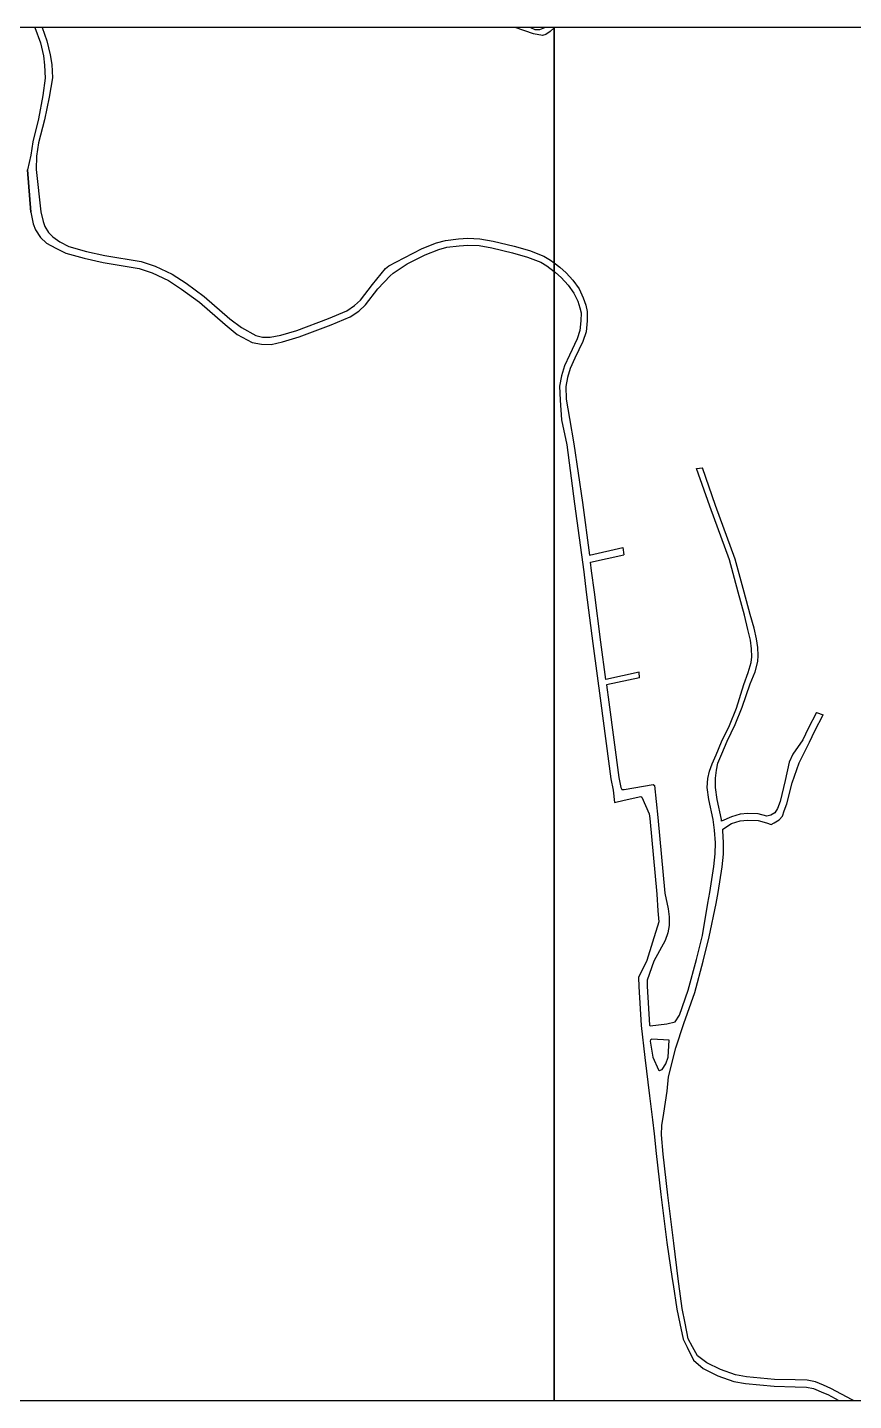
# Model space of a CAD drawing. Header units: metres. Extents: x -16000 to -12000, y -93000 to -90000.
# Drawn here: x -13030 to -12669, y -90600 to -90000 of the extents above; entities that cross this region are included whole.
import ezdxf

# ---------------------------------------------------------------- set-up
doc = ezdxf.new("R2010")
doc.units = ezdxf.units.M
doc.header["$LTSCALE"] = 2.5
doc.layers.add('図郭', color=7, linetype='Continuous')
doc.layers.add('道路', color=7, linetype='Continuous')

msp = doc.modelspace()

# ---------------------------------------------------------------- linework, layer by layer
at = {"layer": '図郭'}
for points in [[(-13600, -90600), (-12800, -90600), (-12800, -90000), (-13600, -90000)], [(-12800, -90600), (-12000, -90600), (-12000, -90000), (-12800, -90000)]]:
    msp.add_lwpolyline(points, close=True, dxfattribs=at)
at = {"layer": '道路'}
for points in [[(-13027.12, -90000), (-13024.7, -90006.74), (-13023.3, -90012.42), (-13022.86, -90016.52), (-13022.61, -90022.18), (-13023.55, -90029.77), (-13025.48, -90039.97), (-13027.96, -90049.99), (-13028.9, -90055.76), (-13030.34, -90062.28), (-13028.82, -90080.78), (-13027.88, -90085.75), (-13026.87, -90088.49), (-13024.69, -90091.72), (-13022.01, -90094.24), (-13017.98, -90096.37), (-13013.54, -90098.6), (-13005.5, -90100.86), (-12997.24, -90102.68), (-12981.51, -90105.28), (-12975.82, -90107.26), (-12968.69, -90110.5), (-12962.93, -90114.32), (-12955.15, -90120.07), (-12943.88, -90129.84), (-12938.58, -90134.19), (-12932.03, -90137.7), (-12928.01, -90138.43), (-12923.84, -90138.53), (-12918.78, -90137.36), (-12911.58, -90135.23), (-12897.6, -90129.96), (-12889.23, -90126.51), (-12885.48, -90123.9), (-12882.48, -90121.15), (-12877.13, -90114.2), (-12871.72, -90108.58), (-12870.38, -90107.42), (-12864.29, -90103.3), (-12856.48, -90099.4), (-12850.53, -90097.03), (-12846.91, -90096.05), (-12841.61, -90095.36), (-12837.79, -90095.1), (-12832.83, -90095.31), (-12827.29, -90096.27), (-12818.33, -90098.51), (-12811.77, -90100.34), (-12805.92, -90102.59), (-12803.28, -90104.16), (-12800, -90106.65)], [(-13023.93, -90000), (-13021.82, -90005.87), (-13020.34, -90011.9), (-13019.67, -90016.17), (-13019.34, -90022.05), (-13020.84, -90030.47), (-13022.94, -90040.35), (-13025.51, -90050.42), (-13026.45, -90056.19), (-13026.6, -90062.09), (-13024.46, -90080.57), (-13023.52, -90084.76), (-13022.69, -90087.01), (-13021.13, -90089.61), (-13019.21, -90091.48), (-13016.2, -90093.7), (-13012.24, -90095.69), (-13004.57, -90097.84), (-12996.47, -90099.63), (-12980.57, -90102.26), (-12974.5, -90104.36), (-12967.03, -90107.76), (-12961, -90111.76), (-12953.06, -90117.63), (-12941.8, -90127.39), (-12936.8, -90131.11), (-12930.49, -90134.6), (-12927.64, -90135.29), (-12924.22, -90135.39), (-12919.5, -90134.45), (-12912.54, -90132.39), (-12898.71, -90127.17), (-12890.68, -90123.85), (-12887.36, -90121.55), (-12884.7, -90119.11), (-12879.48, -90112.34), (-12873.75, -90105.26), (-12872.31, -90104.22), (-12865.66, -90100.63), (-12857.71, -90096.66), (-12851.48, -90094.18), (-12847.5, -90093.1), (-12841.9, -90092.37), (-12837.83, -90092.1), (-12832.51, -90092.32), (-12826.68, -90093.33), (-12817.55, -90095.61), (-12810.83, -90097.49), (-12804.61, -90099.88), (-12801.6, -90101.66), (-12800, -90102.88)], [(-12800, -90000.2), (-12801.85, -90001.7), (-12803.7, -90003.03), (-12805.1, -90003.51), (-12809.07, -90002.77), (-12817.16, -90000)], [(-12810.37, -90000), (-12808.56, -90000.83), (-12806.29, -90000.83), (-12804.16, -90000)], [(-12799.75, -90000), (-12800, -90000.2)], [(-13028.82, -90080.78), (-13030.34, -90062.28)], [(-13026.6, -90062.09), (-13024.46, -90080.57)], [(-12800, -90102.88), (-12797.55, -90104.74), (-12794.83, -90107.19), (-12791.92, -90110.39), (-12789.17, -90114.21), (-12787.3, -90118.12), (-12786.17, -90121.39), (-12785.55, -90124.15), (-12785.64, -90128.23), (-12786.08, -90132.98), (-12787.48, -90137.29), (-12791.02, -90144.56), (-12793, -90148.96), (-12794.18, -90152.98), (-12794.93, -90156.93), (-12794.78, -90162.39), (-12793.36, -90170.9), (-12791.46, -90181.95), (-12787.62, -90207.62), (-12784.56, -90230.6), (-12770.08, -90227.18)], [(-12800, -90106.65), (-12799.47, -90107.06), (-12796.98, -90109.29), (-12793.98, -90112.57), (-12791.42, -90116.15), (-12789.76, -90119.6), (-12788.75, -90122.5), (-12788.27, -90124.65), (-12788.35, -90128.17), (-12788.75, -90132.41), (-12789.95, -90136.13), (-12793.4, -90143.21), (-12795.51, -90147.89), (-12796.81, -90152.3), (-12797.66, -90156.79), (-12797.49, -90162.88), (-12796.82, -90171.45), (-12794.5, -90182.4), (-12791.09, -90208.12), (-12787.12, -90237.9), (-12785.99, -90246.76)], [(-12737.75, -90192.75), (-12735.25, -90192.46)], [(-12719.6, -90246.76), (-12723.45, -90232.64), (-12731.99, -90209.15), (-12737.75, -90192.75)], [(-12717.03, -90246.76), (-12720.95, -90232.35), (-12729.5, -90208.85), (-12735.25, -90192.46)], [(-12770.08, -90227.18), (-12769.53, -90230.52)], [(-12782.46, -90246.76), (-12783.65, -90237.45), (-12784.15, -90233.72), (-12769.53, -90230.52)], [(-12785.99, -90246.76), (-12783.13, -90269.16), (-12779.58, -90295.25), (-12775.2, -90328.27), (-12774.28, -90333.35), (-12773.6, -90338.62), (-12769.5, -90337.68), (-12762.12, -90336.12), (-12761.71, -90336.32), (-12758.53, -90343.68), (-12758.17, -90345.6), (-12755.17, -90378.69), (-12754.65, -90385.95), (-12754.28, -90390.85), (-12757.05, -90399.69), (-12759.57, -90407.66), (-12763.16, -90415.19), (-12762.99, -90419.09), (-12761.99, -90436.19), (-12760.37, -90450.06), (-12758.31, -90466.86), (-12756.98, -90477.3), (-12756.31, -90483.51), (-12755.49, -90492.11), (-12753.42, -90509.97), (-12750.75, -90530.93), (-12748.4, -90546.76), (-12748.04, -90549.23), (-12746.34, -90560.02), (-12745.06, -90566.37), (-12743.7, -90573.21), (-12741.89, -90576.65), (-12739.14, -90582.43), (-12734.89, -90586.04), (-12728.47, -90589.19), (-12721.46, -90591.73), (-12716.34, -90592.58), (-12703.9, -90593.78), (-12694.7, -90593.95), (-12689.73, -90594.15), (-12686.66, -90594.71), (-12682.31, -90596.57), (-12680.35, -90597.41), (-12675.57, -90600)], [(-12762.87, -90281.67), (-12777.46, -90284.89), (-12779.67, -90268.66), (-12782.46, -90246.76)], [(-12762.69, -90284.15), (-12777.13, -90287.3), (-12776.11, -90294.78), (-12771.74, -90327.73), (-12770.95, -90332.1), (-12770.43, -90332.96), (-12769.48, -90333.02), (-12756.77, -90330.74), (-12756.19, -90331.24), (-12754.69, -90345.29), (-12751.69, -90378.26), (-12750.27, -90385.11), (-12749.8, -90388.57), (-12749.82, -90392.38), (-12750.34, -90395.64), (-12751.57, -90398.91), (-12756.4, -90407.95), (-12759.39, -90416.33), (-12759.36, -90418.95), (-12758.36, -90436.04), (-12758, -90436.32), (-12750.82, -90435.38), (-12747.16, -90434.55), (-12745.29, -90431.61), (-12741.44, -90420.75), (-12737.77, -90407.21), (-12735.25, -90396.73), (-12732.86, -90382.68), (-12731.98, -90377.93), (-12730.16, -90366.68), (-12729.65, -90361.14), (-12729.57, -90356.25), (-12729.87, -90350.79), (-12730.51, -90346.06), (-12732.43, -90337.33), (-12733.1, -90332.1), (-12732.86, -90328.21), (-12732.08, -90325.02), (-12730.91, -90321.83), (-12729.22, -90317.8), (-12726.82, -90312.23), (-12723.35, -90305.04), (-12720.32, -90297.42), (-12717.08, -90287.13), (-12715.22, -90281.89), (-12713.98, -90277.55), (-12713.55, -90275.04), (-12713.75, -90271.54), (-12714.24, -90267.69), (-12715.32, -90263.04), (-12716.86, -90256.82), (-12719.6, -90246.76)], [(-12685.41, -90299.35), (-12689.03, -90306.33), (-12691.36, -90311.24), (-12695.65, -90317.49), (-12697.34, -90321.09), (-12698.98, -90329.13), (-12701.26, -90338.27), (-12702.38, -90341.34), (-12703.52, -90343.18), (-12705.25, -90344.22), (-12707.07, -90344.61), (-12710.79, -90343.64), (-12715.38, -90343.49), (-12718.65, -90343.82), (-12722.5, -90344.89), (-12726.82, -90346.86), (-12726.92, -90346.12), (-12728.84, -90337.39), (-12729.51, -90332.16), (-12729.57, -90328.01), (-12729.1, -90324.5), (-12728.42, -90321.43), (-12726.73, -90317.4), (-12724.33, -90311.83), (-12720.85, -90304.64), (-12717.83, -90297.02), (-12714.4, -90286.85), (-12712.22, -90281.57), (-12711.04, -90277.03), (-12710.85, -90274.48), (-12711.05, -90270.98), (-12711.54, -90267.13), (-12712.62, -90262.48), (-12714.37, -90256.53), (-12717.03, -90246.76)], [(-12762.69, -90284.15), (-12762.87, -90281.67)], [(-12685.41, -90299.35), (-12682.48, -90300.36)], [(-12669.14, -90600), (-12669.73, -90599.74), (-12679.04, -90594.71), (-12682.31, -90593.31), (-12685.79, -90591.82), (-12689.4, -90591.16), (-12694.62, -90590.95), (-12703.73, -90590.79), (-12715.96, -90589.6), (-12720.7, -90588.81), (-12727.3, -90586.43), (-12733.33, -90583.46), (-12737.37, -90580.53), (-12739.62, -90576.47), (-12741.43, -90573.03), (-12742.79, -90566.19), (-12744.07, -90559.84), (-12745.57, -90549.06), (-12745.84, -90546.76), (-12747.67, -90531.19), (-12750.34, -90510.23), (-12752.41, -90492.37), (-12753.15, -90483.9), (-12752.99, -90479.8), (-12752.07, -90474.41), (-12750.65, -90464.78), (-12750.02, -90458.48), (-12746.8, -90445.86), (-12743.4, -90435.28), (-12738.57, -90421.65), (-12734.86, -90407.95), (-12732.32, -90397.39), (-12729.26, -90382.74), (-12728.38, -90377.99), (-12726.57, -90366.74), (-12726.06, -90361.19), (-12725.98, -90356.31), (-12726.27, -90350.85), (-12726.34, -90350.35), (-12722.56, -90347.81), (-12718.72, -90346.74), (-12715.45, -90346.4), (-12710.86, -90346.56), (-12707.14, -90347.53), (-12705.11, -90348.33), (-12703.82, -90347.58), (-12701.7, -90346.3), (-12700.21, -90344.61), (-12699.45, -90342.35), (-12698.33, -90339.27), (-12696.05, -90330.13), (-12692.87, -90321.32), (-12688.43, -90312.24), (-12686.1, -90307.33), (-12682.48, -90300.36)], [(-12749.73, -90442.49), (-12757.29, -90442.1), (-12757.92, -90442.4), (-12758.06, -90443.03), (-12756.91, -90450.02), (-12754.37, -90455.5), (-12753.94, -90455.85), (-12752.81, -90455.41), (-12751.29, -90452.91), (-12750.27, -90449.93), (-12749.73, -90442.49)]]:
    msp.add_lwpolyline(points, dxfattribs=at)

doc.saveas('drawing.dxf')
